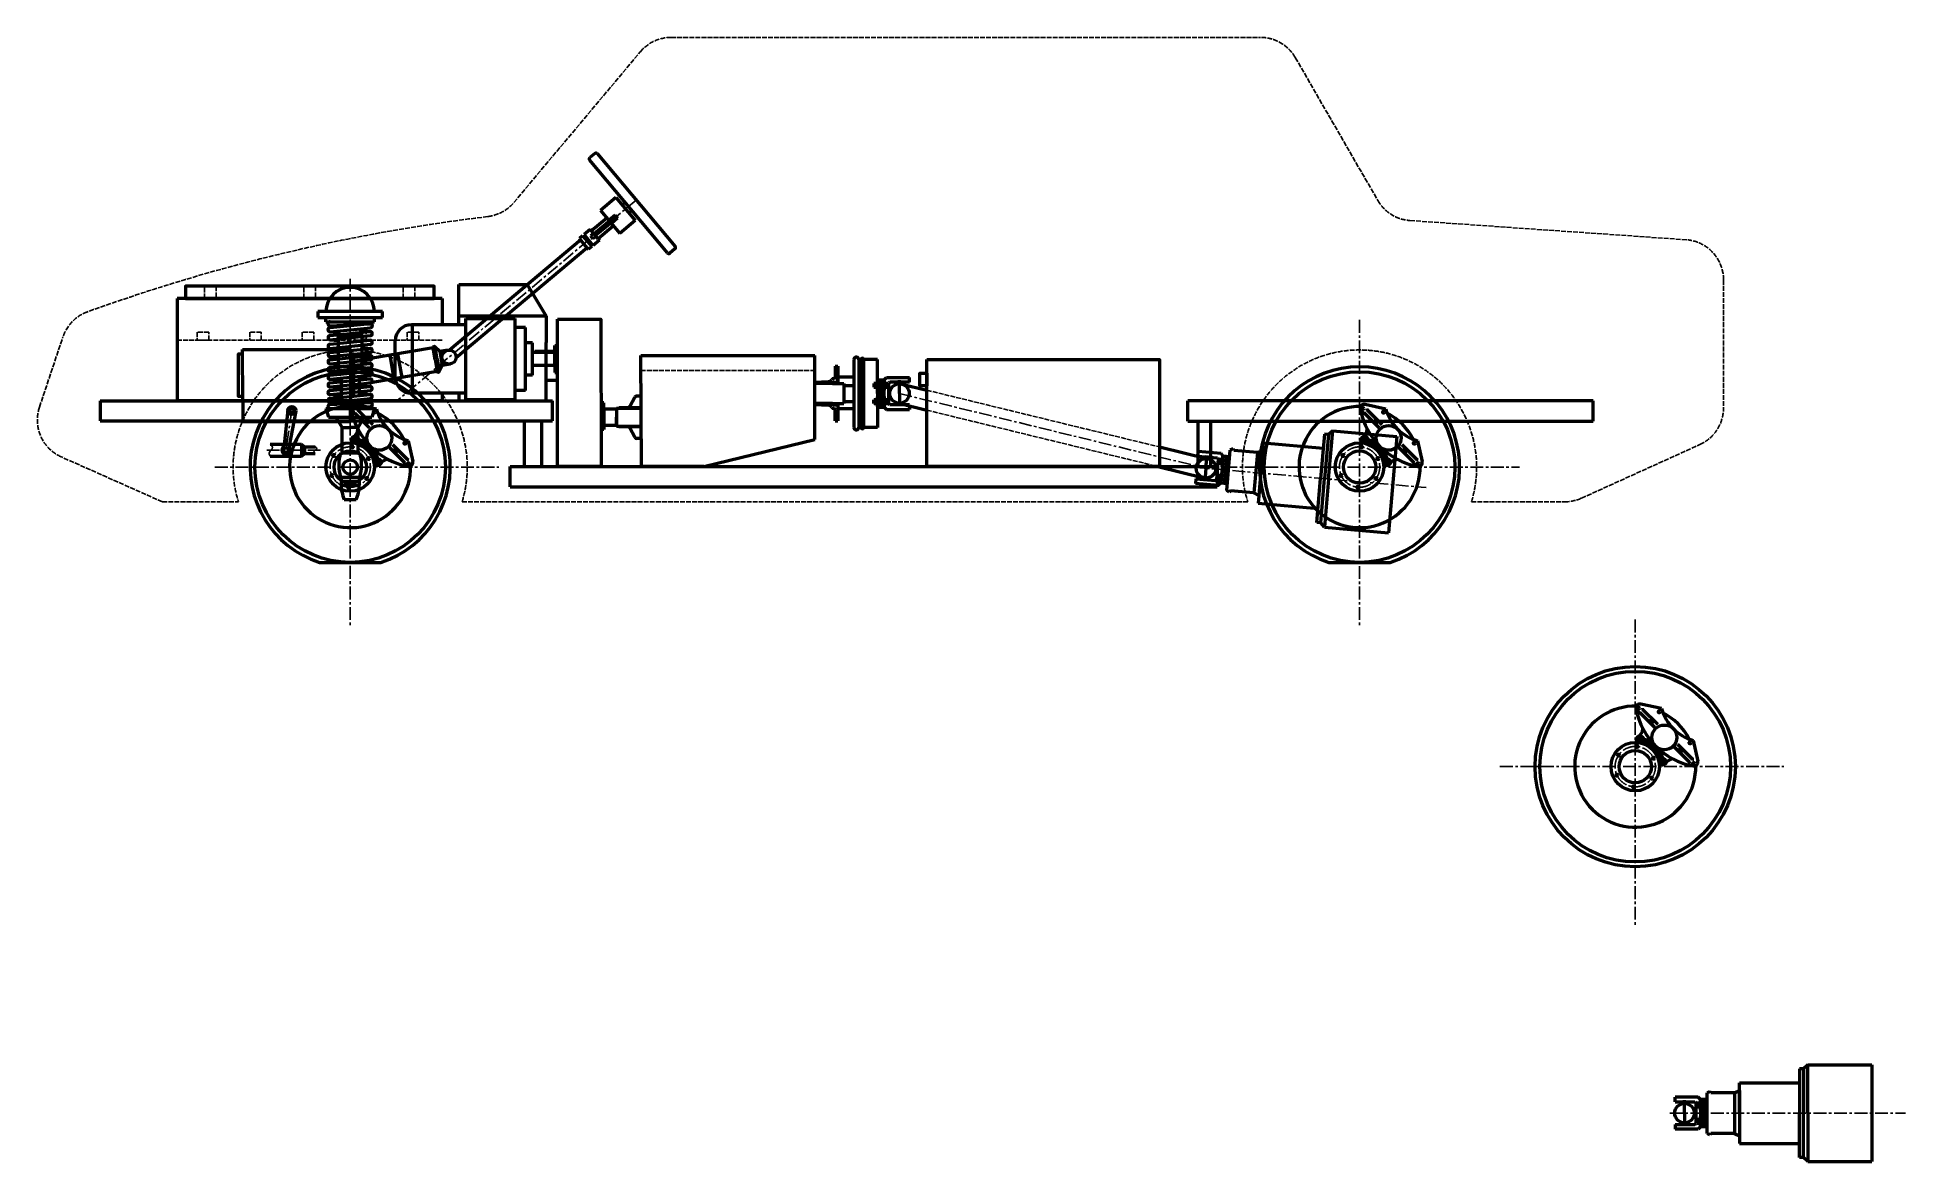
# Model space of a CAD drawing. Header units: millimetres. Extents: x 1201 to 14689, y -21074 to 18809.
# Drawn here: x 2393 to 7020, y -4745 to -1961 of the extents above; entities that cross this region are included whole.
import ezdxf

# ---------------------------------------------------------------- set-up
doc = ezdxf.new("R2010")
doc.units = ezdxf.units.MM
doc.linetypes.add('ACAD_ISO02W100', pattern=[15, 12, -3])
doc.linetypes.add('CENTER', pattern=[50.8, 31.75, -6.35, 6.35, -6.35])
for name, color, linetype, lineweight in [('中心线层', 1, 'CENTER', 25), ('剖面线层', 3, 'Continuous', 25), ('粗实线层', 250, 'Continuous', 50), ('虚线层', 4, 'ACAD_ISO02W100', 25)]:
    doc.layers.add(name, color=color, linetype=linetype, lineweight=lineweight)

# ---------------------------------------------------------------- blocks, each defined once
blk = doc.blocks.new('*U42')
at = {"layer": '中心线层'}
for p, q in [((0.1, -3.4), (0.1, 3.4)), ((-3.3, 0), (3.3, 0))]:
    blk.add_line(p, q, dxfattribs=at)
at = {"layer": '粗实线层'}
blk.add_circle((0.1, 0), 2.5, dxfattribs=at)
blk = doc.blocks.new('*U43')
at = {"layer": '粗实线层', "color": 0, "linetype": 'ByBlock', "lineweight": -2, "transparency": 16777216}
for p, rotation in [((6306.9, -3741.9), 59.99999999999999), ((6393.5, -3741.7), 299.9999999999999), ((6307, -3791.9), 120), ((6393.7, -3791.7), 239.9999999999999), ((6350.4, -3816.8), 180)]:
    blk.add_blockref('*U42', p, dxfattribs=dict(at, rotation=rotation))
blk.add_blockref('*U42', (6350.2, -3716.8), dxfattribs=at)
blk = doc.blocks.new('*U49')
at = {"layer": '中心线层'}
for p, q in [((0.1, -3.4), (0.1, 3.4)), ((-3.3, 0), (3.3, 0))]:
    blk.add_line(p, q, dxfattribs=at)
at = {"layer": '粗实线层'}
blk.add_circle((0.1, 0), 2.5, dxfattribs=at)
blk = doc.blocks.new('*U50')
at = {"layer": '粗实线层', "color": 0, "linetype": 'ByBlock', "lineweight": -2, "transparency": 16777216}
for p, rotation in [((6306.9, -3741.9), 59.99999999999999), ((6393.5, -3741.7), 299.9999999999999), ((6307, -3791.9), 120), ((6393.7, -3791.7), 239.9999999999999), ((6350.4, -3816.8), 180)]:
    blk.add_blockref('*U49', p, dxfattribs=dict(at, rotation=rotation))
blk.add_blockref('*U49', (6350.2, -3716.8), dxfattribs=at)
blk = doc.blocks.new('*U53')
at = {"layer": '中心线层'}
for p, q in [((0.1, -3.4), (0.1, 3.4)), ((-3.3, 0), (3.3, 0))]:
    blk.add_line(p, q, dxfattribs=at)
at = {"layer": '粗实线层'}
blk.add_circle((0.1, 0), 2.5, dxfattribs=at)
blk = doc.blocks.new('*U54')
at = {"layer": '粗实线层', "color": 0, "linetype": 'ByBlock', "lineweight": -2, "transparency": 16777216}
for p, rotation in [((6306.9, -3741.9), 59.99999999999999), ((6393.5, -3741.7), 299.9999999999999), ((6307, -3791.9), 120), ((6393.7, -3791.7), 239.9999999999999), ((6350.4, -3816.8), 180)]:
    blk.add_blockref('*U53', p, dxfattribs=dict(at, rotation=rotation))
blk.add_blockref('*U53', (6350.2, -3716.8), dxfattribs=at)
blk = doc.blocks.new('*U56')
at = {"layer": '虚线层'}
blk.add_lwpolyline([(-14.2, -9.8), (14.2, -9.8), (14.2, 9.8), (-14.2, 9.8)], close=True, dxfattribs=at)
blk = doc.blocks.new('*U57')
at = {"layer": '粗实线层', "color": 0, "linetype": 'ByBlock', "lineweight": -2, "transparency": 16777216}
for p in [(0, 0), (130, 0), (260, 0), (390, 0), (520, 0)]:
    blk.add_blockref('*U56', p, dxfattribs=at)
blk = doc.blocks.new('*U58')
at = {"layer": '虚线层'}
blk.add_lwpolyline([(-14.3, 15), (14.3, 15), (14.3, -15), (-14.3, -15)], close=True, dxfattribs=at)
blk = doc.blocks.new('*U59')
at = {"layer": '粗实线层', "color": 0, "linetype": 'ByBlock', "lineweight": -2, "transparency": 16777216}
for p in [(0, 0), (246, 0), (492.1, 0)]:
    blk.add_blockref('*U58', p, dxfattribs=at)

msp = doc.modelspace()

# ---------------------------------------------------------------- hatches: boundary and pattern name
at = {"layer": '剖面线层'}
h = msp.add_hatch(dxfattribs=at)
h.set_pattern_fill('ANSI31', color=256, scale=2)
h.set_pattern_definition([(45, (1195.738, 14904.9104), (-4.490128, 4.490128), [])])
h.paths.add_polyline_path([(1582.4, -4184.9), (1563.1, -4184.9), (1563.1, -4129.1), (1553.1, -4129.1), (1553.1, -4197.9), (1582.4, -4197.9)])
h.paths.add_polyline_path([(1579.3, -4178.9), (1576.3, -4178.9, -0.309941), (1573.5, -4178.9), (1568.9, -4178.9, -0.309941), (1566.1, -4178.9), (1563.1, -4178.9), (1563.1, -4184.9), (1579.3, -4184.9)], flags=17)
h.paths.add_polyline_path([(1579.3, -4168.7), (1563.1, -4168.7), (1563.1, -4174.7), (1566.1, -4174.7, -0.309941), (1568.9, -4174.7), (1573.5, -4174.7, -0.309941), (1576.3, -4174.7), (1579.3, -4174.7)], flags=17)
h.paths.add_polyline_path([(1582.4, -4237.9), (1553.1, -4237.9), (1553.1, -4306.7), (1563.1, -4306.7), (1563.1, -4250.9), (1582.4, -4250.9)])
h.paths.add_polyline_path([(1579.3, -4250.9), (1563.1, -4250.9), (1563.1, -4256.9), (1566.1, -4256.9, -0.309941), (1568.9, -4256.9), (1573.5, -4256.9, -0.309941), (1576.3, -4256.9), (1579.3, -4256.9)], flags=17)
h.paths.add_polyline_path([(1579.3, -4261.1), (1576.3, -4261.1, -0.309941), (1573.5, -4261.1), (1568.9, -4261.1, -0.309941), (1566.1, -4261.1), (1563.1, -4261.1), (1563.1, -4267.1), (1579.3, -4267.1)], flags=17)
h.paths.add_polyline_path([(12160.3, 18797.6), (12179.5, 18797.6), (12179.5, 18809.5), (12160.3, 18809.5)], flags=9)

# ---------------------------------------------------------------- linework, layer by layer
at = {"layer": '中心线层'}
for p, q in [((3875.8, -2363.9), (3281.7, -2862.4)), ((3167.5, -2558.5), (3167.5, -3358)), ((4528, -2842.8), (5287.1, -3028)), ((3022.9, -2885.1), (3008.4, -2983.2)), ((2960.8, -2983.2), (3099.9, -2983.2)), ((3143.8, -3025), (3191.3, -3025)), ((5251.2, -3024.9), (5832.7, -3075.8)), ((6436.3, -4624.8), (7020, -4624.8))]:
    msp.add_line(p, q, dxfattribs=at)
at = {"layer": '中心线层', "lineweight": -3}
for p, q in [((3167.5, -2660.7), (3167.5, -3420.2)), ((3167.5, -2660.7), (3167.5, -3420.2)), ((3167.5, -2660.7), (3167.5, -3420.2)), ((5667.5, -2660.7), (5667.5, -3420.2)), ((2832.5, -3025), (3535.7, -3025)), ((2832.5, -3025), (3535.7, -3025)), ((5332.5, -3025), (6063.7, -3025)), ((6350.3, -3402.5), (6350.3, -4162)), ((6015.3, -3766.8), (6718.5, -3766.8))]:
    msp.add_line(p, q, dxfattribs=at)
at = {"layer": '中心线层'}
for centre in [(3167.5, -3025), (5667.5, -3025), (6350.3, -3766.8)]:
    msp.add_circle(centre, 50, dxfattribs=at)
at = {"layer": '剖面线层'}
for points in [[(2969.5, -2968.2), (2975, -2975.9), (2966.7, -2990.7), (2969.5, -2998.2)], [(3081, -2975.2), (3084.6, -2980.1), (3077.7, -2986.7), (3081, -2991.2)]]:
    msp.add_spline(points, degree=3, dxfattribs=at)
at = {"layer": '粗实线层'}
for p, q in [((3953.6, -2494.8), (3760.4, -2264.6)), ((3773.3, -2248.3), (3760.9, -2258.7)), ((3779.2, -2248.8), (3972.4, -2479)), ((3825.3, -2357.5), (3787.3, -2389.3)), ((3825.3, -2357.5), (3787.3, -2389.3)), ((3825.3, -2357.5), (3843, -2378.5)), ((3787.3, -2389.3), (3809.6, -2415.9)), ((3823.4, -2401.4), (3809.4, -2413.2)), ((3811.4, -2418), (3826.6, -2405.2)), ((3826.6, -2405.2), (3823.4, -2401.4)), ((3826.6, -2405.2), (3829.8, -2409)), ((3848.9, -2370.1), (3841.3, -2376.5)), ((3843, -2378.5), (3873.4, -2414.7)), ((3857.5, -2395.7), (3865.1, -2389.3)), ((3743.1, -2452.4), (3735.5, -2458.8)), ((3743.1, -2452.4), (3765.6, -2479.2)), ((3762.1, -2436.4), (3746.9, -2449.2)), ((3769.4, -2476.1), (3746.9, -2449.2)), ((3765.3, -2440.2), (3762.1, -2436.4)), ((3770.3, -2446.3), (3762.7, -2452.6)), ((3803.3, -2408.3), (3765.3, -2440.2)), ((3781.4, -2459.5), (3765.3, -2440.2)), ((3810.8, -2414.9), (3771.6, -2447.8)), ((3814.3, -2419.1), (3775.1, -2452)), ((3819.4, -2427.6), (3781.4, -2459.5)), ((3815.8, -2420.8), (3809.4, -2413.2)), ((3809.4, -2413.2), (3810.8, -2414.9)), ((3813.1, -2420.1), (3835.4, -2446.6)), ((3815.8, -2420.8), (3814.3, -2419.1)), ((3829.8, -2409), (3815.8, -2420.8)), ((3873.4, -2414.7), (3835.4, -2446.6)), ((3738.7, -2462.6), (3413.6, -2735.3)), ((3754.8, -2481.8), (3429.8, -2754.6)), ((3738.7, -2462.6), (3510.6, -2653.9)), ((3754.8, -2481.8), (3735.5, -2458.8)), ((3750.1, -2453), (3746.3, -2456.2)), ((3754.8, -2481.8), (3758, -2485.6)), ((3765.6, -2479.2), (3758, -2485.6)), ((3766.2, -2472.3), (3762.4, -2475.4)), ((3762.7, -2452.6), (3768.8, -2459.9)), ((3776.4, -2453.5), (3768.8, -2459.9)), ((3784.6, -2463.3), (3769.4, -2476.1)), ((3781.4, -2459.5), (3784.6, -2463.3)), ((3971.9, -2484.9), (3959.5, -2495.3)), ((3436.6, -2573.3), (3606, -2573.3)), ((3436.8, -2672.4), (3436.6, -2573.3)), ((3606, -2573.3), (3652.8, -2651.1)), ((2738.9, -2607.5), (2738.9, -2860.8)), ((3395.6, -2607.5), (2738.9, -2607.5)), ((3395.6, -2607.5), (3395.6, -2672.4)), ((3247.5, -2640), (3087.5, -2640)), ((3087.5, -2640), (3087.5, -2655)), ((3087.5, -2655), (3247.5, -2655)), ((3107.5, -2665), (3107.5, -2655)), ((3107.5, -2665), (3227.5, -2665)), ((3107.5, -2665), (3227.5, -2665)), ((3117.5, -2675), (3217.5, -2670)), ((3217.5, -2670), (3117.5, -2680)), ((3117.5, -2690), (3217.5, -2680)), ((3130.2, -2678.7), (3128.1, -2674.5)), ((3144, -2677.4), (3145.1, -2673.6)), ((3189.8, -2672.8), (3189.4, -2671.4)), ((3197.5, -2700), (3192.5, -2682.5)), ((3227.5, -2665), (3227.5, -2655)), ((3247.5, -2655), (3247.5, -2640)), ((3454.1, -2672.4), (3319.1, -2672.4)), ((3322, -2842.4), (3322, -2672.4)), ((3652.8, -2651.1), (3436.8, -2651)), ((3454.1, -2657.4), (3576.3, -2657.4)), ((3454.1, -2857.4), (3454.1, -2657.4)), ((3576.3, -2857.4), (3576.3, -2657.4)), ((3602.1, -2679.4), (3576.3, -2679.4)), ((3602.1, -2835.4), (3602.1, -2679.4)), ((3652.8, -2651.1), (3653, -2716.6)), ((3117.5, -2690), (3139.8, -2692.2)), ((3117.7, -2699.6), (3217.2, -2689.5)), ((3117.7, -2709.6), (3217.7, -2699.5)), ((3117.7, -2709.6), (3137.5, -2711.5)), ((3117.7, -2721), (3217.2, -2711)), ((3117.7, -2731), (3217.7, -2720.9)), ((3137.5, -2700), (3141.1, -2687.6)), ((3137.5, -2700), (3197.5, -2700)), ((3137.5, -2700), (3137.5, -2780.7)), ((3193.9, -2687.2), (3217.2, -2689.5)), ((3197.5, -2789.6), (3197.5, -2700)), ((3197.5, -2709), (3217.2, -2711)), ((3197.5, -2729.3), (3217.2, -2731.2)), ((3373, -2729.4), (3265.5, -2747.9)), ((3279.1, -2802.4), (3279.1, -2712.4)), ((3378.1, -2758.7), (3373, -2729.4)), ((3383, -2757.9), (3377.9, -2728.5)), ((3389.8, -2738.9), (3377.9, -2728.5)), ((3619.1, -2717.4), (3602.1, -2717.4)), ((3619.1, -2797.4), (3619.1, -2717.4)), ((3653.3, -2860.8), (3653, -2716.6)), ((3674.1, -2737.4), (3674.1, -2724.3)), ((3674.1, -2724.3), (3681.3, -2724.3)), ((3117.6, -2778.6), (3217.1, -2768.5)), ((3117.7, -2731), (3137.5, -2733)), ((3117.7, -2741.3), (3217.2, -2731.2)), ((3117.7, -2751.3), (3217.7, -2741.2)), ((3117.7, -2759.2), (3217.2, -2749.1)), ((3117.7, -2751.3), (3137.5, -2753.3)), ((3117.7, -2769.2), (3217.7, -2759.1)), ((3117.7, -2769.2), (3137.5, -2771.2)), ((3265.5, -2747.9), (3176.1, -2763.3)), ((3197.5, -2747.2), (3217.2, -2749.1)), ((3197.5, -2766.6), (3217.1, -2768.5)), ((3265.5, -2747.9), (3275.6, -2806.6)), ((3285, -2744.5), (3295.1, -2803.2)), ((3378.1, -2758.7), (3383.1, -2788.1)), ((3383, -2757.9), (3388, -2787.2)), ((3395.7, -2773.5), (3388, -2787.2)), ((3409.3, -2735.5), (3389.8, -2738.9)), ((3389.8, -2738.9), (3395.7, -2773.5)), ((3415.3, -2770.1), (3395.7, -2773.5)), ((3674.1, -2741.4), (3619.1, -2741.4)), ((3674.1, -2773.4), (3619.1, -2773.4)), ((3624.8, -2737.9), (3674.1, -2737.9)), ((3624.8, -2741.4), (3624.8, -2737.9)), ((3653.1, -2773), (3681.3, -2772.9)), ((3674.1, -2737.4), (3674.1, -2777.4)), ((3674.1, -2773.4), (3674.1, -2737.9)), ((3887, -2748.9), (4318.1, -2748.8)), ((3889.2, -3023.6), (3887, -2748.9)), ((4318.1, -2956.6), (4318.1, -2748.8)), ((4368.4, -2774.8), (4368.4, -2790.3)), ((4368.4, -2774.8), (4375.4, -2774.8)), ((4375.4, -2774.8), (4375.4, -2812.8)), ((4415.3, -2758.4), (4415.3, -2927.3)), ((4432.8, -2758.4), (4427, -2758.4)), ((4427, -2758.4), (4427, -2927.3)), ((4432.8, -2758.4), (4432.8, -2927.3)), ((4473.8, -2758.4), (4438.7, -2758.4)), ((4438.7, -2758.4), (4438.7, -2927.3)), ((4473.8, -2842.9), (4473.8, -2758.4)), ((3117.6, -2788.6), (3217.6, -2778.5)), ((3117.6, -2797.7), (3217.1, -2787.7)), ((3117.6, -2788.6), (3137.5, -2790.6)), ((3117.6, -2807.7), (3217.6, -2797.6)), ((3117.6, -2816.6), (3217.1, -2806.6)), ((3117.6, -2807.7), (3145.1, -2810.4)), ((3117.6, -2826.6), (3217.6, -2816.6)), ((3137.5, -2780.7), (3137.5, -2795)), ((3139.1, -2795), (3137.5, -2795)), ((3139.1, -2795), (3144.5, -2795)), ((3145, -2805), (3145, -2852.3)), ((3145.1, -2804.9), (3145.1, -2811.3)), ((3275.6, -2806.6), (3176.1, -2823.7)), ((3190, -2800.4), (3190, -2847.7)), ((3190.1, -2800.4), (3190.1, -2809)), ((3190.1, -2803.9), (3217.1, -2806.6)), ((3190.1, -2819.3), (3190.1, -2828)), ((3197.5, -2785.7), (3217.1, -2787.7)), ((3383.1, -2788.1), (3275.6, -2806.6)), ((3619.1, -2797.4), (3602.1, -2797.4)), ((3653.2, -2809.7), (3681.3, -2809.7)), ((3674.1, -2777.4), (3674.1, -2790.5)), ((3674.1, -2790.5), (3681.3, -2790.5)), ((4351.6, -2813.9), (4318.1, -2815.6)), ((4362.4, -2817.8), (4318.1, -2817.8)), ((4362.4, -2817.8), (4390, -2817.8)), ((4365.4, -2805.3), (4366.4, -2805.3)), ((4365.4, -2814.8), (4375.4, -2814.8)), ((4368.4, -2790.3), (4368.4, -2803.3)), ((4368.4, -2803.3), (4368.4, -2803.3)), ((4375.4, -2814.8), (4375.4, -2792.8)), ((4415.3, -2802.1), (4375.4, -2802.1)), ((4375.4, -2812.6), (4375.4, -2814.8)), ((4390, -2817.8), (4390, -2867.8)), ((4469.3, -2818.1), (4464.8, -2818.1)), ((4464.8, -2818.1), (4464.8, -2827.1)), ((4473.8, -2813.6), (4469.3, -2813.6)), ((4469.3, -2813.6), (4469.3, -2818.1)), ((4469.3, -2818.1), (4469.3, -2827.1)), ((4473.8, -2842.9), (4473.8, -2809.1)), ((4473.8, -2809.1), (4490, -2809.1)), ((4481.9, -2876.6), (4481.9, -2809.1)), ((4490, -2809.1), (4495.8, -2803.3)), ((4490, -2876.6), (4490, -2809.1)), ((4490, -2813.6), (4494.5, -2813.6)), ((4494.5, -2813.6), (4494.5, -2818.1)), ((4494.5, -2818.1), (4499, -2818.1)), ((4494.5, -2818.1), (4494.5, -2827.1)), ((4495.8, -2803.3), (4552.5, -2803.3)), ((4499, -2818.1), (4499, -2827.1)), ((4503.9, -2815), (4501.7, -2817.2)), ((4501.7, -2868.6), (4501.7, -2817.2)), ((4552.5, -2815), (4503.9, -2815)), ((4528, -2842.8), (4528, -2810.2)), ((4533.7, -2819.5), (4595.9, -2834.7)), ((4552.5, -2815), (4552.5, -2803.3)), ((2548.5, -2860.8), (3668.5, -2860.8)), ((2548.5, -2860.8), (2548.5, -2910.8)), ((3395.6, -2860.8), (2738.9, -2860.8)), ((3117.5, -2835.6), (3217.1, -2825.5)), ((3117.5, -2845.6), (3217.5, -2835.5)), ((3117.5, -2855.1), (3217.1, -2845)), ((3117.5, -2845.6), (3145, -2848.3)), ((3117.5, -2865.1), (3217.5, -2855)), ((3117.5, -2870.1), (3217.5, -2865)), ((3117.5, -2865.1), (3145, -2867.8)), ((3117.6, -2826.6), (3145.1, -2829.4)), ((3145, -2842.8), (3145, -2849.2)), ((3145, -2862.3), (3145, -2868.7)), ((3145.1, -2823.9), (3145.1, -2830.3)), ((3190, -2822.8), (3217.1, -2825.5)), ((3190, -2838.3), (3190, -2846.9)), ((3190, -2842.3), (3217.1, -2845)), ((3190, -2857.8), (3190, -2866.4)), ((3217.5, -2865), (3190, -2862.3)), ((3454.1, -2842.4), (3319.1, -2842.4)), ((3395.6, -2842.4), (3395.6, -2860.8)), ((3437.3, -2861.2), (3437.3, -2842.4)), ((3437.3, -2861.2), (3653.3, -2860.8)), ((3454.1, -2857.4), (3576.3, -2857.4)), ((3602.1, -2835.4), (3576.3, -2835.4)), ((3668.5, -2910.8), (3668.5, -2860.8)), ((3795.9, -2865.6), (3788.7, -2865.6)), ((3795.9, -2878.7), (3795.9, -2865.6)), ((3859.8, -2875.4), (3872.5, -2852.3)), ((3879, -2849.7), (3876.9, -2849.7)), ((3886.6, -2849.7), (3879, -2849.7)), ((4362.4, -2867.8), (4318.1, -2867.8)), ((4362.4, -2867.8), (4390, -2867.8)), ((4390, -2822.8), (4415.3, -2822.8)), ((4390, -2862.9), (4415.3, -2862.9)), ((4415.3, -2822.8), (4415.3, -2862.9)), ((4464.8, -2827.1), (4469.3, -2827.1)), ((4464.8, -2867.6), (4464.8, -2858.6)), ((4464.8, -2858.6), (4469.3, -2858.6)), ((4469.3, -2867.6), (4464.8, -2867.6)), ((4469.3, -2827.1), (4469.3, -2831.6)), ((4469.3, -2831.6), (4473.8, -2831.6)), ((4469.3, -2858.6), (4469.3, -2854.1)), ((4469.3, -2854.1), (4473.8, -2854.1)), ((4469.3, -2858.6), (4469.3, -2867.6)), ((4469.3, -2872.1), (4469.3, -2867.6)), ((4473.8, -2842.9), (4473.8, -2876.6)), ((4473.8, -2842.9), (4473.8, -2927.3)), ((4494.5, -2831.6), (4490, -2831.6)), ((4494.5, -2854.1), (4490, -2854.1)), ((4499, -2827.1), (4494.5, -2827.1)), ((4494.5, -2827.1), (4494.5, -2831.6)), ((4494.5, -2858.6), (4494.5, -2854.1)), ((4499, -2858.6), (4494.5, -2858.6)), ((4494.5, -2858.6), (4494.5, -2867.6)), ((4494.5, -2872.1), (4494.5, -2867.6)), ((4494.5, -2867.6), (4499, -2867.6)), ((4499, -2867.6), (4499, -2858.6)), ((4501.7, -2842.9), (4503.9, -2842.9)), ((4503.9, -2870.8), (4501.7, -2868.6)), ((4522.4, -2866.1), (4595.9, -2884.1)), ((4528, -2842.8), (4528, -2874.5)), ((6246.1, -2861.3), (5242, -2861.3)), ((5242, -2911.3), (5242, -2861.3)), ((6246.1, -2911.3), (6246.1, -2861.3)), ((2548.5, -2910.8), (3668.5, -2910.8)), ((3013, -2883.6), (3003.6, -2970.7)), ((3032.8, -2886.5), (3016.6, -2972.7)), ((3107.5, -2880), (3227.5, -2880)), ((3107.5, -2880), (3227.5, -2880)), ((3107.5, -2880), (3113.8, -2901.4)), ((3113.8, -2901.4), (3221.3, -2901.4)), ((3117.5, -2880), (3217.5, -2875)), ((3147.8, -2926.8), (3133.1, -2901.4)), ((3145, -2878.6), (3145, -2880)), ((3178.6, -2890.8), (3175.1, -2890.6)), ((3215.7, -2928), (3178.6, -2890.8)), ((3232.4, -2881.4), (3181.3, -2870.1)), ((3186, -2883.4), (3185.7, -2880)), ((3223.2, -2920.6), (3186, -2883.4)), ((3187.3, -2926.8), (3202, -2901.4)), ((3190, -2876.4), (3190, -2880)), ((3202.1, -2914.4), (3209.5, -2906.9)), ((3206.6, -2918.9), (3214, -2911.4)), ((3227.5, -2880), (3221.3, -2901.4)), ((3599, -3023.6), (3599, -2910.8)), ((3641.7, -2910.8), (3641.7, -3023.6)), ((3795.9, -2918.7), (3795.9, -2878.7)), ((3827.5, -2881.7), (3795.9, -2881.7)), ((3795.9, -2882.7), (3795.9, -2918.2)), ((3823.5, -2881.7), (3823.5, -2881.7)), ((3827.5, -2879), (3887.6, -2879)), ((3827.5, -2879), (3827.5, -2924.5)), ((3827.5, -2881.7), (3827.5, -2901.8)), ((3827.5, -2881.7), (3827.5, -2881.7)), ((3827.5, -2921.8), (3827.5, -2901.8)), ((3834.1, -2878), (3833.1, -2879)), ((3887.6, -2878), (3834.1, -2878)), ((4318.1, -2869.9), (4351.6, -2871.7)), ((4365.4, -2870.8), (4375.4, -2870.8)), ((4365.4, -2880.3), (4366.4, -2880.3)), ((4368.4, -2895.3), (4368.4, -2882.3)), ((4368.4, -2882.3), (4368.4, -2882.3)), ((4368.4, -2910.8), (4368.4, -2895.3)), ((4368.4, -2910.8), (4375.4, -2910.8)), ((4375.4, -2870.8), (4375.4, -2892.8)), ((4375.4, -2872.8), (4375.4, -2870.8)), ((4415.3, -2881), (4375.4, -2881)), ((4375.4, -2892.8), (4375.4, -2910.8)), ((4473.8, -2872.1), (4469.3, -2872.1)), ((4473.8, -2876.6), (4481.9, -2876.6)), ((4481.9, -2876.6), (4490, -2876.6)), ((4490, -2872.1), (4494.5, -2872.1)), ((4490, -2876.6), (4495.8, -2882.5)), ((4495.8, -2882.5), (4552.5, -2882.5)), ((4552.5, -2870.8), (4503.9, -2870.8)), ((4552.5, -2870.8), (4552.5, -2882.5)), ((5242, -2911.3), (6246.1, -2911.3)), ((5266.7, -2911.3), (5266.7, -3023.6)), ((5298.3, -2911.3), (5298.3, -3023.6)), ((5678.6, -2890.8), (5675.1, -2890.6)), ((5715.7, -2928), (5678.6, -2890.8)), ((5732.4, -2881.4), (5681.3, -2870.1)), ((5686, -2883.4), (5685.7, -2880)), ((5723.2, -2920.6), (5686, -2883.4)), ((5702.1, -2914.4), (5709.5, -2906.9)), ((5706.6, -2918.9), (5714, -2911.4)), ((3147.8, -2990), (3147.8, -2926.8)), ((3147.8, -2926.8), (3167.5, -2926.8)), ((3187.3, -2926.8), (3167.5, -2926.8)), ((3187.3, -2990), (3187.3, -2926.8)), ((3311.1, -2960.1), (3322.5, -3011.3)), ((3795.9, -2931.7), (3788.7, -2931.7)), ((3795.9, -2918.7), (3795.9, -2931.7)), ((3827.5, -2921.8), (3795.9, -2921.8)), ((3823.5, -2921.8), (3823.5, -2921.8)), ((3827.5, -2921.8), (3827.5, -2921.8)), ((3888, -2924.5), (3827.5, -2924.5)), ((3833.1, -2924.5), (3834.1, -2925.5)), ((3888, -2925.5), (3834.1, -2925.5)), ((3859.8, -2928.1), (3872.5, -2951.3)), ((3879, -2953.9), (3876.9, -2953.9)), ((3889, -2953.9), (3879, -2953.9)), ((4043.1, -3023.6), (4318.1, -2956.6)), ((4432.8, -2927.3), (4427, -2927.3)), ((4473.8, -2927.3), (4438.7, -2927.3)), ((5580.6, -2943.3), (5571, -3052.9)), ((5590.6, -2944.2), (5580.6, -2943.3)), ((5590.6, -2944.2), (5581, -3053.7)), ((5601.4, -2935.1), (5590.6, -2944.2)), ((5591, -3054.6), (5601.4, -2935.1)), ((5601.4, -2935.1), (5759.7, -2948.9)), ((5759.7, -2948.9), (5738.8, -3188)), ((5811.1, -2960.1), (5822.5, -3011.3)), ((2969.5, -2968.2), (3047.2, -2968.2)), ((2969.5, -2998.2), (3047.2, -2998.2)), ((3047.2, -2968.2), (3054.2, -2975.2)), ((3047.2, -2968.2), (3047.2, -2998.2)), ((3047.2, -2998.2), (3054.2, -2991.2)), ((3054.2, -2975.2), (3081, -2975.2)), ((3054.2, -2975.2), (3054.2, -2991.2)), ((3054.2, -2991.2), (3081, -2991.2)), ((3143.8, -2990), (3191.3, -2990)), ((3264.5, -2976.8), (3301.7, -3014)), ((3272, -2969.4), (3309.1, -3006.6)), ((3273.7, -2986), (3281.1, -2978.5)), ((3278.2, -2990.5), (3285.6, -2983)), ((3309.1, -3006.6), (3312.6, -3006.8)), ((5172.3, -2975.3), (5292.8, -3004.7)), ((5266.9, -2998.3), (5267.9, -2986.6)), ((5266.9, -2998.3), (5315.3, -3002.5)), ((5324.4, -2991.6), (5267.9, -2986.6)), ((5287.1, -3028), (5289.9, -2995.7)), ((5317.3, -3004.9), (5312.8, -3056.1)), ((5315.3, -3002.5), (5317.3, -3004.9)), ((5319.9, -3006.1), (5319.1, -3015)), ((5324.4, -3006.5), (5319.9, -3006.1)), ((5324.4, -3006.5), (5323.6, -3015.4)), ((5329.7, -2997.9), (5323.8, -3065.1)), ((5329.7, -2997.9), (5324.4, -2991.6)), ((5324.8, -3002), (5324.4, -3006.5)), ((5329.3, -3002.4), (5324.8, -3002)), ((5329.7, -2997.9), (5329.3, -3002.4)), ((5337.8, -2998.6), (5329.7, -2997.9)), ((5337.8, -2998.6), (5331.9, -3065.9)), ((5345.8, -2999.3), (5337.8, -2998.6)), ((5338.5, -3082.7), (5347.2, -2983.1)), ((5354.2, -2980.2), (5347.2, -2983.1)), ((5356.4, -2983.9), (5354.2, -2980.2)), ((5414.5, -2989), (5356.4, -2983.9)), ((5414.5, -2989), (5405.8, -3088.6)), ((5414.5, -2989), (5427.5, -2984.2)), ((5427.5, -2984.2), (5417.8, -3095.6)), ((5422.6, -3039.9), (5429.2, -2965.2)), ((5429.2, -2965.2), (5577.6, -2978.2)), ((5764.5, -2976.8), (5801.7, -3014)), ((5772, -2969.4), (5809.1, -3006.6)), ((5773.7, -2986), (5781.1, -2978.5)), ((5778.2, -2990.5), (5785.6, -2983)), ((5809.1, -3006.6), (5812.6, -3006.8)), ((3143.8, -3050), (3191.3, -3050)), ((3145, -3050), (3145, -3070)), ((3190, -3050), (3190, -3070)), ((3193, -3050), (3190, -3054.4)), ((3301.7, -3014), (3302, -3017.4)), ((3563.5, -3023.6), (5315, -3023.6)), ((3563.5, -3073.6), (3563.5, -3023.6)), ((4043.1, -3023.6), (3889.1, -3023.6)), ((5167.8, -3023.6), (5281.4, -3051.3)), ((5262, -3053.9), (5261, -3065.5)), ((5262, -3053.9), (5310.5, -3058.1)), ((5287.1, -3028), (5284.3, -3059.5)), ((5315, -3023.6), (5315, -3073.6)), ((5315.6, -3055.4), (5316.4, -3046.4)), ((5316.4, -3046.4), (5320.9, -3046.8)), ((5319.1, -3015), (5323.6, -3015.4)), ((5320.9, -3046.8), (5320.1, -3055.8)), ((5320.9, -3046.8), (5321.3, -3042.3)), ((5321.3, -3042.3), (5325.8, -3042.7)), ((5323.6, -3015.4), (5323.2, -3019.9)), ((5323.2, -3019.9), (5327.7, -3020.3)), ((5422.6, -3039.9), (5416.1, -3114.6)), ((5561.5, -3162.4), (5571, -3052.9)), ((5571.4, -3163.3), (5581, -3053.7)), ((5801.7, -3014), (5802, -3017.4)), ((3145, -3060), (3190, -3060)), ((3145, -3070), (3190, -3070)), ((3563.5, -3073.6), (5315, -3073.6)), ((5317.5, -3070.5), (5261, -3065.5)), ((5310.5, -3058.1), (5312.8, -3056.1)), ((5320.1, -3055.8), (5315.6, -3055.4)), ((5323.8, -3065.1), (5317.5, -3070.5)), ((5319.7, -3060.3), (5320.1, -3055.8)), ((5324.2, -3060.7), (5319.7, -3060.3)), ((5339.9, -3066.6), (5323.8, -3065.1)), ((5344.9, -3086.8), (5338.5, -3082.7)), ((5347.7, -3083.5), (5344.9, -3086.8)), ((5405.8, -3088.6), (5347.7, -3083.5)), ((5405.8, -3088.6), (5417.8, -3095.6)), ((5591, -3054.6), (5580.5, -3174.2)), ((3152.5, -3105), (3182.5, -3105)), ((5416.1, -3114.6), (5564.5, -3127.6)), ((5571.4, -3163.3), (5561.5, -3162.4)), ((5580.5, -3174.2), (5571.4, -3163.3)), ((5580.5, -3174.2), (5738.8, -3188)), ((3091.3, -3261), (3243.8, -3261)), ((5591.3, -3261), (5743.8, -3261)), ((6361.3, -3632.6), (6357.9, -3632.4)), ((6398.5, -3669.8), (6361.3, -3632.6)), ((6415.2, -3623.2), (6364, -3611.9)), ((6368.7, -3625.2), (6368.5, -3621.8)), ((6405.9, -3662.4), (6368.7, -3625.2)), ((6384.8, -3656.2), (6392.3, -3648.7)), ((6389.3, -3660.7), (6396.7, -3653.2)), ((6447.3, -3718.6), (6484.4, -3755.8)), ((6454.7, -3711.2), (6491.9, -3748.4)), ((6456.4, -3727.8), (6463.9, -3720.3)), ((6460.9, -3732.3), (6468.3, -3724.8)), ((6493.9, -3701.9), (6505.2, -3753.1)), ((6484.4, -3755.8), (6484.7, -3759.2)), ((6491.9, -3748.4), (6495.3, -3748.6)), ((6757.4, -4514.8), (6757.4, -4624.8)), ((6767.4, -4514.8), (6757.4, -4514.8)), ((6777.4, -4504.8), (6767.4, -4514.8)), ((6767.4, -4514.8), (6767.4, -4624.8)), ((6777.4, -4624.8), (6777.4, -4504.8)), ((6777.4, -4504.8), (6936.3, -4504.8)), ((6936.3, -4504.8), (6936.3, -4744.8)), ((6535.1, -4571.3), (6528.3, -4574.9)), ((6528.3, -4674.8), (6528.3, -4574.9)), ((6537.5, -4574.9), (6535.1, -4571.3)), ((6595.8, -4574.9), (6537.5, -4574.9)), ((6595.8, -4574.9), (6608.4, -4568.9)), ((6595.8, -4574.9), (6595.8, -4674.8)), ((6608.4, -4624.8), (6608.4, -4549.8)), ((6608.4, -4549.9), (6757.4, -4549.9)), ((6608.4, -4568.9), (6608.4, -4680.8)), ((6506.3, -4585.3), (6449.6, -4585.3)), ((6449.6, -4597), (6449.6, -4585.3)), ((6449.6, -4597), (6498.2, -4597)), ((6472.3, -4624.8), (6472.3, -4592.4)), ((6472.3, -4624.8), (6472.3, -4656.4)), ((6498.2, -4597), (6500.4, -4599.2)), ((6500.4, -4599.2), (6500.4, -4650.6)), ((6507.6, -4600.1), (6503.1, -4600.1)), ((6503.1, -4600.1), (6503.1, -4609.1)), ((6503.1, -4609.1), (6507.6, -4609.1)), ((6512.1, -4591.1), (6506.3, -4585.3)), ((6512.1, -4595.6), (6507.6, -4595.6)), ((6507.6, -4595.6), (6507.6, -4600.1)), ((6507.6, -4600.1), (6507.6, -4609.1)), ((6507.6, -4609.1), (6507.6, -4613.6)), ((6507.6, -4613.6), (6512.1, -4613.6)), ((6520.2, -4591.1), (6512.1, -4591.1)), ((6512.1, -4591.1), (6512.1, -4658.6)), ((6512.1, -4591.1), (6512.1, -4595.6)), ((6528.3, -4591.1), (6520.2, -4591.1)), ((6520.2, -4591.1), (6520.2, -4658.6)), ((6608.4, -4624.8), (6608.4, -4699.8)), ((6757.4, -4734.8), (6757.4, -4624.8)), ((6767.4, -4734.8), (6767.4, -4624.8)), ((6777.4, -4624.8), (6777.4, -4744.8)), ((6449.6, -4652.8), (6449.6, -4664.5)), ((6449.6, -4652.8), (6498.2, -4652.8)), ((6506.3, -4664.5), (6449.6, -4664.5)), ((6498.2, -4652.8), (6500.4, -4650.6)), ((6503.1, -4649.6), (6503.1, -4640.6)), ((6503.1, -4640.6), (6507.6, -4640.6)), ((6507.6, -4649.6), (6503.1, -4649.6)), ((6512.1, -4658.6), (6506.3, -4664.5)), ((6507.6, -4640.6), (6507.6, -4636.1)), ((6507.6, -4636.1), (6512.1, -4636.1)), ((6507.6, -4640.6), (6507.6, -4649.6)), ((6507.6, -4654.1), (6507.6, -4649.6)), ((6512.1, -4654.1), (6507.6, -4654.1)), ((6528.3, -4658.6), (6512.1, -4658.6)), ((6535.1, -4678.3), (6528.3, -4674.8)), ((6537.5, -4674.8), (6535.1, -4678.3)), ((6595.8, -4674.8), (6537.5, -4674.8)), ((6595.8, -4674.8), (6608.4, -4680.8)), ((6608.4, -4699.8), (6757.4, -4699.8)), ((6767.4, -4734.8), (6757.4, -4734.8)), ((6777.4, -4744.8), (6767.4, -4734.8)), ((6777.4, -4744.8), (6936.3, -4744.8))]:
    msp.add_line(p, q, dxfattribs=at)
for points in [[(2759.4, -2607.5), (3375.1, -2607.5), (3375.1, -2577.4), (2759.4, -2577.4)], [(3681, -2659), (3788.6, -2659), (3788.9, -3023.6), (3681.3, -3023.6)], [(2900.9, -2734), (3168, -2734), (3168.3, -2860.8), (2901.2, -2860.8)], [(4595.9, -2758.9), (5172.3, -2758.9), (5172.3, -3023.6), (4595.9, -3023.6)], [(4595.9, -2824), (4578.1, -2824), (4578.1, -2792.6), (4595.9, -2792.6)], [(3168.3, -2860.8), (2901.4, -2860.8), (2901.4, -2912.5), (3168.3, -2912.5)]]:
    msp.add_lwpolyline(points, close=True, dxfattribs=at)
for points in [[(2901.2, -2850.6), (2891, -2850.6), (2891, -2744.2), (2901, -2744.2)], [(3168, -2744.2), (3176.1, -2744.2), (3176.1, -2850.6), (3168.2, -2850.6)]]:
    msp.add_lwpolyline(points, dxfattribs=at)
for centre, radius in [((3412.3, -2752.8), 17.5), ((3167.5, -3025), 236), ((4528, -2842.8), 24.3), ((5667.5, -3025), 236), ((3022.9, -2885.1), 10), ((3022.9, -2885.1), 6), ((3175.4, -2880.2), 2.5), ((3226.6, -2889.3), 2.5), ((5675.4, -2880.2), 2.5), ((5726.6, -2889.3), 2.5), ((3179.7, -2957.4), 8.65), ((3179.7, -2957.4), 3.68), ((3239.8, -2952.7), 30.8), ((5679.7, -2957.4), 8.65), ((5679.7, -2957.4), 3.68), ((5739.8, -2952.7), 30.8), ((3008.4, -2983.2), 6.1), ((3167.5, -3025), 60), ((3167.5, -3025), 40), ((3167.5, -3025), 18), ((3235.1, -3012.9), 8.65), ((3303.2, -2966), 2.5), ((5287.1, -3028), 24.3), ((5667.5, -3025), 60), ((5667.5, -3025), 40), ((5735.1, -3012.9), 8.65), ((5803.2, -2966), 2.5), ((3235.1, -3012.9), 3.68), ((3312.3, -3017.2), 2.5), ((5735.1, -3012.9), 3.68), ((5812.3, -3017.2), 2.5), ((6350.3, -3766.8), 248), ((6350.3, -3766.8), 236), ((6358.1, -3622), 2.5), ((6409.3, -3631.1), 2.5), ((6362.4, -3699.2), 8.65), ((6362.4, -3699.2), 3.68), ((6422.6, -3694.5), 30.8), ((6350.3, -3766.8), 60), ((6350.3, -3766.8), 40), ((6417.9, -3754.7), 8.65), ((6486, -3707.8), 2.5), ((6417.9, -3754.7), 3.68), ((6495.1, -3759), 2.5), ((6472.3, -4624.8), 24.3)]:
    msp.add_circle(centre, radius, dxfattribs=at)
for centre, radius, start, end in [((3763.6, -2261.9), 4.2, 130, 220), ((3776, -2251.5), 4.2, 40, 130), ((3956.8, -2492.1), 4.2, 220, 310), ((3969.2, -2481.7), 4.2, 310, 40), ((3167.5, -2640), 60, 0, 180), ((3117.5, -2670), 5, 90, 270), ((3117.5, -2685), 5, 90, 270), ((3217.5, -2665), 5, 270, 0), ((3217.5, -2675), 5, 270, 90), ((3319.1, -2712.4), 40, 90, 180), ((3117.7, -2704.6), 5, 90, 270), ((3117.7, -2726), 5, 90, 270), ((3217.2, -2694.5), 5, 270, 90), ((3217.2, -2716), 5, 270, 90), ((3375.5, -2729), 2.48, 9.7735, 189.7735), ((3117.7, -2746.3), 5, 90, 270), ((3117.7, -2764.2), 5, 90, 270), ((3217.1, -2773.5), 5, 270, 90), ((3217.2, -2736.2), 5, 270, 90), ((3217.2, -2754.1), 5, 270, 90), ((4421.1, -2758.4), 5.85, 0, 180), ((4435.8, -2758.4), 2.93, 0, 180), ((3167.5, -3025), 248, 287.8966, 252.1034), ((3117.6, -2783.6), 5, 90, 270), ((3117.6, -2802.7), 5, 90, 270), ((3117.6, -2821.6), 5, 90, 270), ((3217.1, -2792.7), 5, 270, 90), ((3217.1, -2811.6), 5, 270, 90), ((3319.1, -2802.4), 40, 180, 270), ((3385.6, -2787.6), 2.48, 189.7735, 9.7735), ((4351, -2803.5), 10.4, 273.0509, 330.4036), ((4365.4, -2811.3), 6, 90, 153.6176), ((4365.4, -2817.8), 3, 90, 180), ((4366.4, -2803.3), 2, 270, 0), ((5667.5, -3025), 248, 287.8966, 252.1034), ((3117.5, -2840.6), 5, 90, 270), ((3117.5, -2860.1), 5, 90, 270), ((3217.1, -2830.5), 5, 270, 90), ((3217.1, -2850), 5, 270, 90), ((3217.5, -2870), 5, 270, 90), ((3876.9, -2854.7), 5, 90, 151.1624), ((4365.4, -2867.8), 3, 180, 270), ((3167.5, -3025), 150, 88.9232, 1.0768), ((3117.5, -2875.1), 5, 90, 270), ((3179.1, -2879.9), 10, 77.5165, 190.4527), ((3342.9, -2849.6), 176.5, 190.4527, 259.5473), ((3217.5, -2880), 5, 0, 90), ((3342.9, -2849.6), 115, 196.0416, 253.9584), ((3167.5, -3025), 150, 27.0656, 62.9344), ((3855.4, -2873), 5, 270, 331.1624), ((4351, -2882), 10.4, 29.3824, 87), ((4365.4, -2874.3), 6, 206.3824, 270), ((4366.4, -2882.3), 2, 0, 90), ((5667.5, -3025), 150, 88.9232, 1.0768), ((5679.1, -2879.9), 10, 77.5165, 190.4527), ((5842.9, -2849.6), 176.5, 190.4527, 259.5473), ((5842.9, -2849.6), 115, 196.0416, 253.9584), ((5667.5, -3025), 150, 27.0656, 62.9344), ((3162, -2928.9), 24.9, 301.8719, 353.2549), ((3167.5, -3025), 66.6, 17.3004, 72.6996), ((3167.5, -3025), 71.5, 16.8715, 73.1285), ((3855.4, -2930.5), 5, 28.8376, 90), ((3876.9, -2948.9), 5, 208.8376, 270), ((4421.1, -2927.3), 5.85, 180, 0), ((4435.8, -2927.3), 2.93, 180, 0), ((5662, -2928.9), 24.9, 301.8719, 353.2549), ((5667.5, -3025), 66.6, 17.3004, 72.6996), ((5667.5, -3025), 71.5, 16.8715, 73.1285), ((3008.4, -2983.2), 10, 137.409, 25.7066), ((2993.6, -2969.7), 10, 317.409, 353.8079), ((3026.4, -2974.5), 10, 169.3076, 205.7066), ((3240.9, -3020), 101.7, 162.835, 197.165), ((3094.2, -3020), 101.7, 342.835, 17.165), ((3263.6, -3030.6), 24.9, 96.7451, 148.1281), ((5763.6, -3030.6), 24.9, 96.7451, 148.1281), ((3312.7, -3013.4), 10, 259.5473, 12.4835), ((5812.7, -3013.4), 10, 259.5473, 12.4835), ((3245, -3066.9), 100, 181.7848, 202.4047), ((3090.1, -3066.9), 100, 337.5953, 358.2152), ((6350.3, -3766.8), 150, 88.9232, 1.0768), ((6361.9, -3621.7), 10, 77.5165, 190.4527), ((6525.7, -3591.4), 176.5, 190.4527, 259.5473), ((6525.7, -3591.4), 115, 196.0416, 253.9584), ((6350.3, -3766.8), 150, 27.0656, 62.9344), ((6344.7, -3670.7), 24.9, 301.8719, 353.2549), ((6350.3, -3766.8), 71.5, 16.8715, 73.1285), ((6350.3, -3766.8), 66.6, 17.3004, 72.6996), ((6446.4, -3772.4), 24.9, 96.7451, 148.1281), ((6495.4, -3755.2), 10, 259.5473, 12.4835)]:
    msp.add_arc(centre, radius, start, end, dxfattribs=at)
at = {"layer": '虚线层'}
for p, q in [((3962.6, -1961), (5421.8, -1961)), ((3573.1, -2369.7), (3886, -1996.7)), ((5508.4, -2011), (5712.7, -2364.8)), ((5792.4, -2414.5), (6482.2, -2462.5)), ((6569, -2561.6), (6569, -2878.2)), ((2397.8, -2876.8), (2455.9, -2702.9)), ((2738.9, -2710.8), (3395.6, -2710.8)), ((3887.3, -2786.1), (4318.1, -2786)), ((4595.9, -2834.7), (5172.3, -2975.3)), ((4595.9, -2884.1), (5167.8, -3023.6)), ((2702.3, -3111), (2452.1, -2999.9)), ((6217, -3102.1), (6510.3, -2969.3)), ((2702.3, -3111), (2890.6, -3111)), ((3444.5, -3111), (5390.6, -3111)), ((5944.5, -3111), (6175.7, -3111))]:
    msp.add_line(p, q, dxfattribs=at)
for centre, radius, start, end in [((3962.6, -2061), 100, 90, 140), ((5421.8, -2061), 100, 30, 90), ((4048.8, -6878.2), 4506, 96.8871, 109.8765), ((3496.5, -2305.4), 100, 276.8871, 320), ((5799.3, -2314.8), 100, 210, 266.025), ((6469, -2561.6), 100, 0, 82.4211), ((2550.8, -2734.6), 100, 109.8765, 161.5225), ((3167.5, -3025), 290, 342.7494, 197.2506), ((5667.5, -3025), 290, 342.7494, 197.2506), ((2492.7, -2908.5), 100, 161.5225, 246.0513), ((6469, -2878.2), 100, 294.3634, 0), ((6175.7, -3011), 100, 270, 294.3634)]:
    msp.add_arc(centre, radius, start, end, dxfattribs=at)

# ---------------------------------------------------------------- block references
at = {"layer": '粗实线层'}
for name, p in [('*U59', (2821.2, -2592.5)), ('*U57', (2803, -2701))]:
    msp.add_blockref(name, p, dxfattribs=at)
at = {"layer": '粗实线层', "rotation": 54.99999999999999}
for name, p in [('*U54', (-3560.4, -6066.3)), ('*U50', (-1060.4, -6066.3)), ('*U43', (-377.7, -6808.1))]:
    msp.add_blockref(name, p, dxfattribs=at)

doc.saveas('drawing.dxf')
